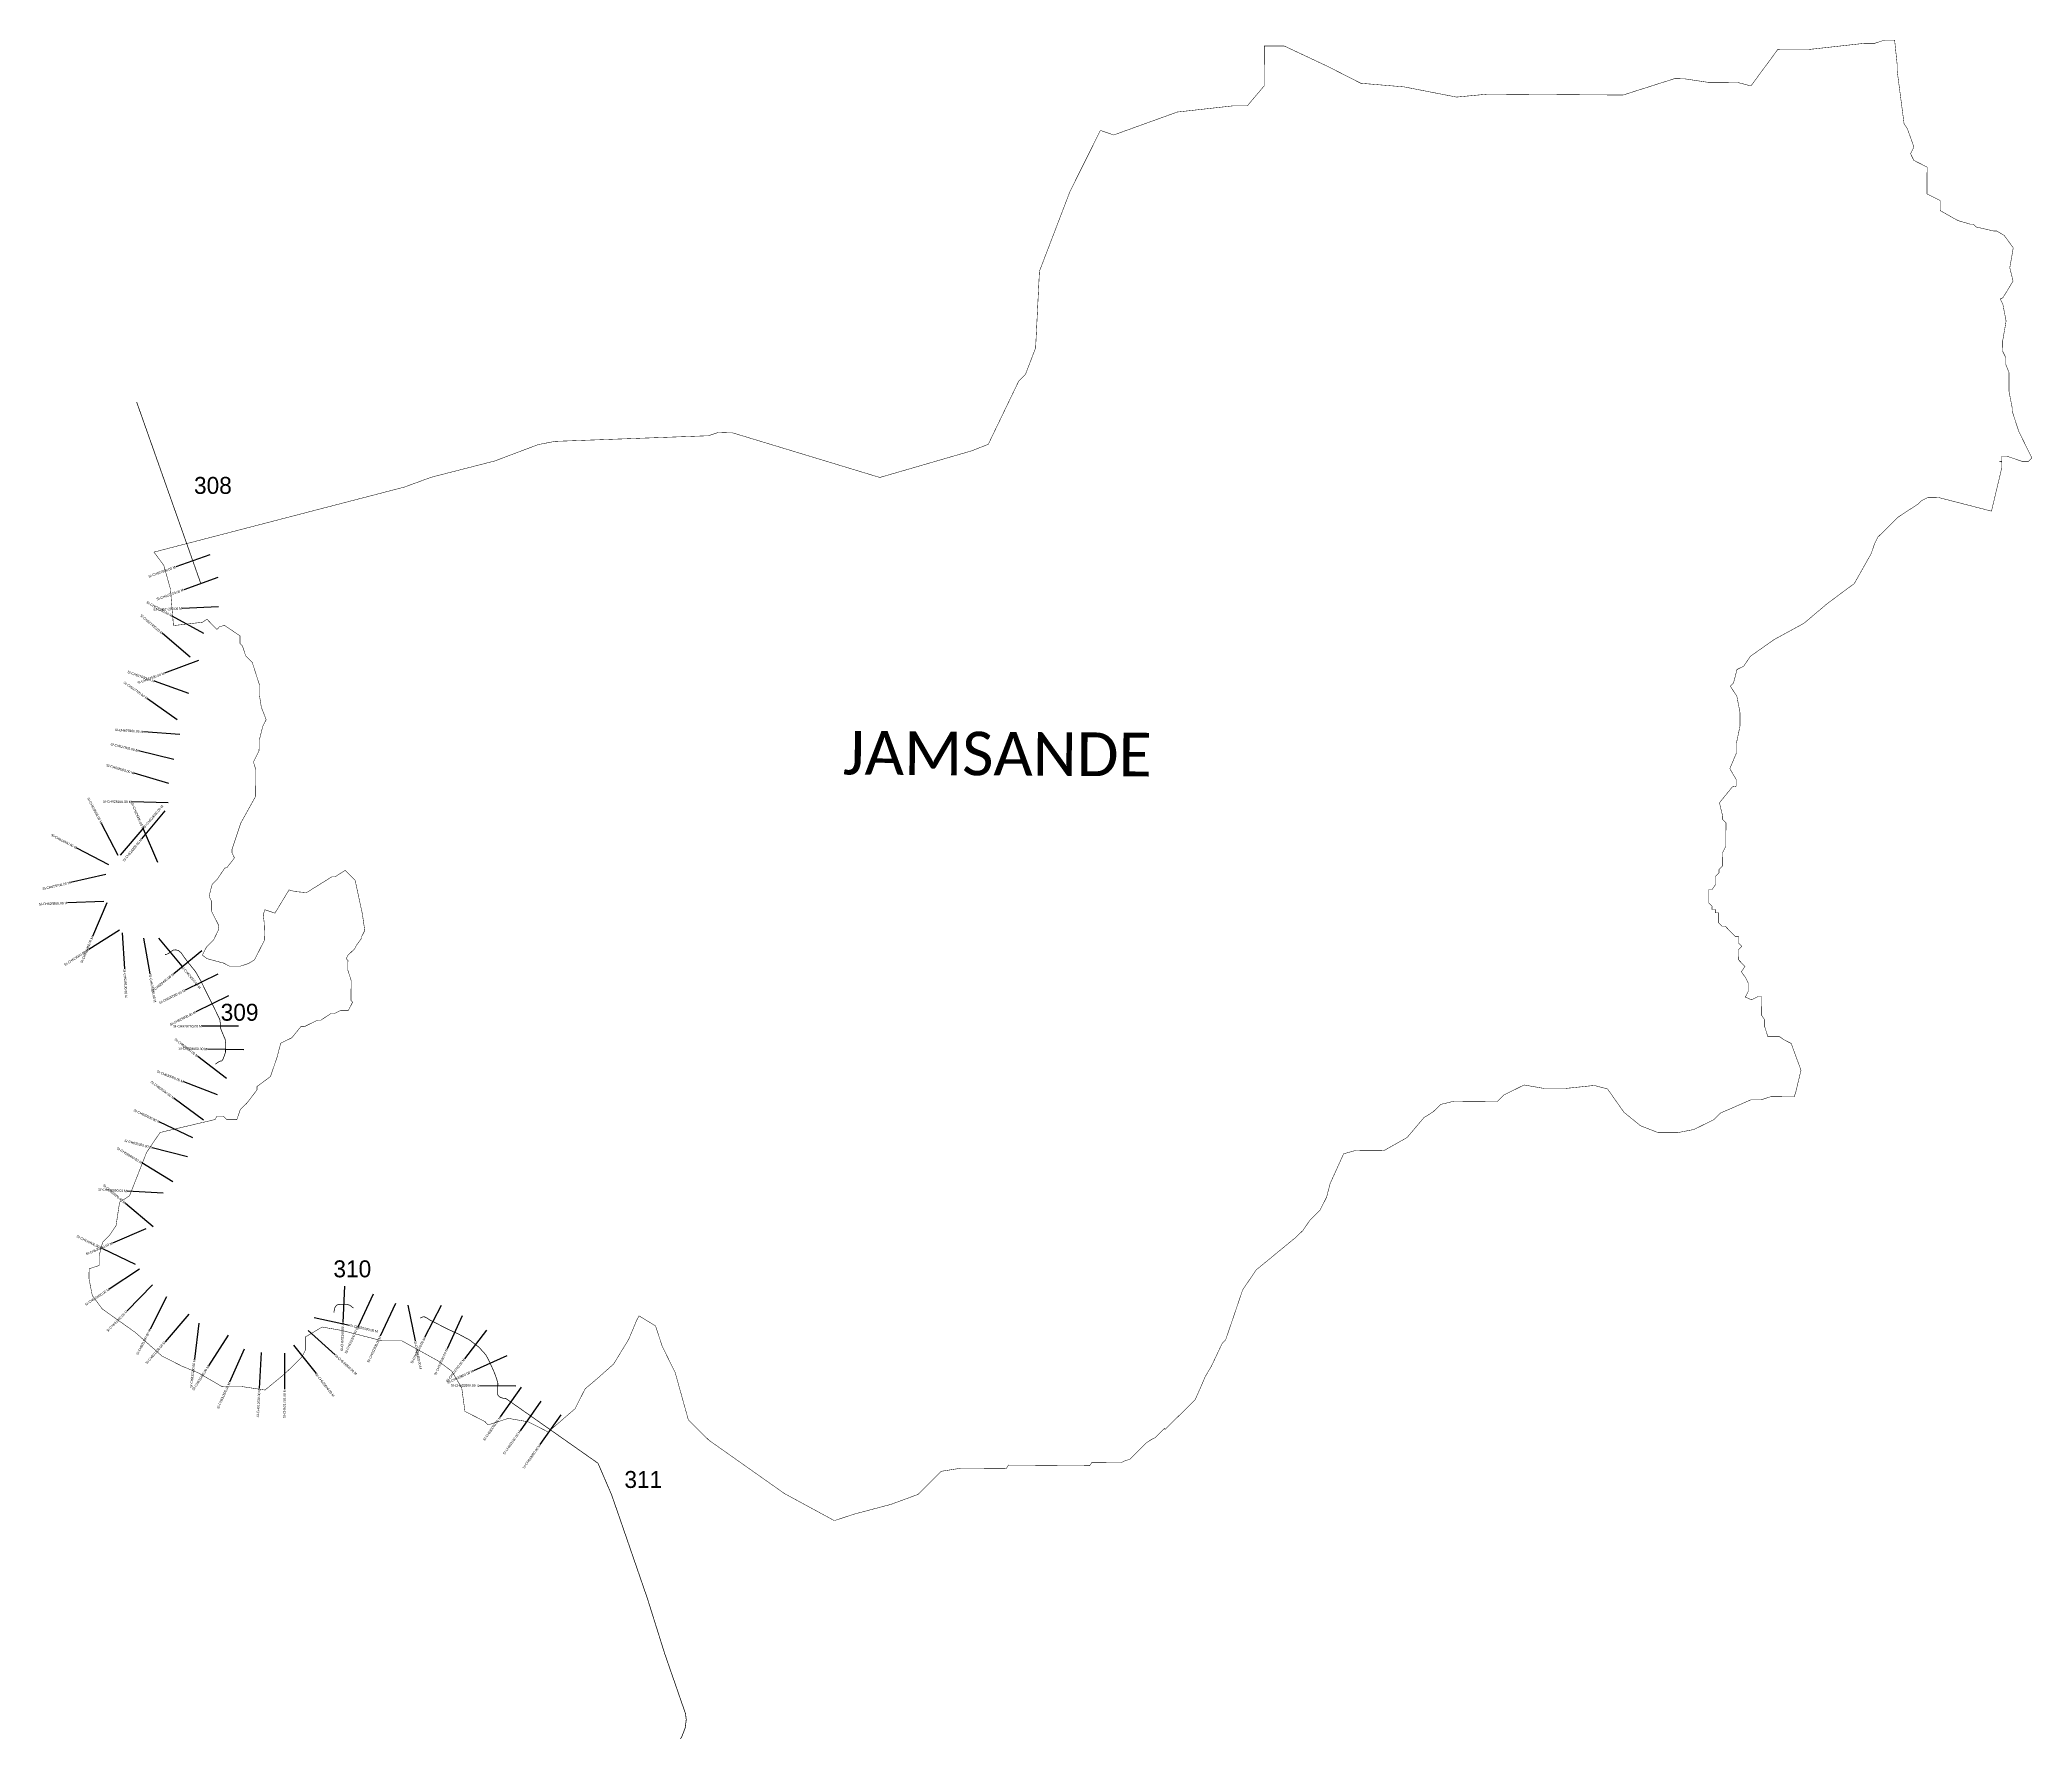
# Model space of a CAD drawing. Header units: metres. Extents: x 325413 to 333645, y 1807947 to 1814967.
import ezdxf
from ezdxf.enums import TextEntityAlignment as Align

# ---------------------------------------------------------------- set-up
doc = ezdxf.new("R2010")
doc.units = ezdxf.units.M
for name, color, linetype in [('CS', 134, 'Continuous'), ('CSMark', 6, 'Continuous'), ('NATURALLY PROTECTED', 3, 'Continuous'), ('VILLAGE NAME', 250, 'Continuous')]:
    doc.layers.add(name, color=color, linetype=linetype)

msp = doc.modelspace()

# ---------------------------------------------------------------- linework, layer by layer
at = {"color": 6, "const_width": 2}
msp.add_lwpolyline([(325884.3, 1812850.7), (325925.2, 1812795.4), (325952.2, 1812698.7), (325964.9, 1812547.1), (326085.4, 1812561), (326102.9, 1812573.7), (326144.5, 1812531.6), (326151, 1812537.2), (326154.8, 1812542.8), (326163.5, 1812544.6), (326175.1, 1812548.6), (326239.9, 1812504.7), (326239.8, 1812473.8), (326249.6, 1812463.8), (326263.1, 1812422.7), (326290.2, 1812395.5), (326320.4, 1812302.2), (326320.5, 1812257.7), (326328, 1812209.8), (326348, 1812158.7), (326334.1, 1812131.3), (326318.9, 1812072.1), (326318.6, 1812029.8), (326295.2, 1811983.6), (326305.3, 1811952.3), (326304.6, 1811842.1), (326242.9, 1811731.2), (326206.7, 1811622.4), (326206.6, 1811608.6), (326216.8, 1811587.7), (326185.5, 1811546.7), (326177.2, 1811545.8), (326144, 1811496.9), (326124.6, 1811477.7), (326112.1, 1811429.1), (326121.6, 1811409.9), (326121.4, 1811372.6), (326123.8, 1811364), (326151.5, 1811309.5), (326149.6, 1811306.2), (326151.8, 1811292.1), (326130.7, 1811248.6), (326102.1, 1811220.8), (326084.2, 1811185.8), (326103.3, 1811171.3), (326171.9, 1811153), (326195.6, 1811140.6), (326241.3, 1811140.3), (326274.9, 1811151.3), (326299.6, 1811166.2), (326341.9, 1811249.4), (326339.7, 1811321), (326335.7, 1811352.8), (326342.8, 1811373.4), (326384.1, 1811359.4), (326442.6, 1811455.4), (326467.3, 1811448.4), (326514.8, 1811444.2), (326619.3, 1811509.4), (326633, 1811509.3), (326674.5, 1811536.5), (326715.6, 1811494.9), (326745.3, 1811356.9), (326753.3, 1811301.6), (326755.5, 1811288), (326741.6, 1811260.5), (326741.5, 1811254.8), (326720.7, 1811226.2), (326713.7, 1811212.5), (326686, 1811185.1), (326679, 1811171.4), (326685.8, 1811164.4), (326685.6, 1811123.1), (326699, 1811081.7), (326698.5, 1810999), (326705.3, 1810992.1), (326687.9, 1810957.8), (326656.9, 1810958), (326629.2, 1810944.4), (326615.5, 1810944.5), (326573.9, 1810917.2), (326560.1, 1810917.3), (326504.9, 1810890.1), (326491.1, 1810890.2), (326454.1, 1810844.6), (326407.9, 1810821.9), (326393.8, 1810766.9), (326365.7, 1810684.4), (326310.3, 1810643.4), (326310.2, 1810629.6), (326268.5, 1810574.8), (326240.8, 1810547.4), (326226.7, 1810506.2), (326185.4, 1810506.5), (326171.7, 1810520.3), (326144.1, 1810520.5), (326137.1, 1810506.8), (325909.5, 1810453.2), (325853.8, 1810370.9), (325783.7, 1810192.3), (325742.2, 1810165), (325727.7, 1810068.7), (325699.9, 1810027.5), (325672.2, 1810000.1), (325658, 1809945.1), (325657.7, 1809903.8), (325616.3, 1809890.3), (325616, 1809849), (325629.4, 1809780), (325670.3, 1809724.6), (325807.5, 1809627.2), (325917, 1809530.1), (325999.4, 1809488.2), (326068.1, 1809460.2), (326164.2, 1809404.4), (326246.8, 1809403.8), (326343.2, 1809389.4), (326426.3, 1809457.7), (326495.7, 1809526.2), (326509.6, 1809553.6), (326510, 1809608.7), (326579.2, 1809649.6), (326661.7, 1809635.3), (326826.8, 1809592.8), (326909.4, 1809592.3), (327060.4, 1809508.6), (327115.3, 1809466.9), (327156.1, 1809397.7), (327169.3, 1809301.2), (327251.6, 1809259.3), (327265.3, 1809245.4), (327348.2, 1809272.4), (327430.8, 1809258.1), (327513.1, 1809216.2), (327624, 1809311.9), (327665.9, 1809394.3), (327714.4, 1809435.3), (327783.7, 1809496.8), (327846.4, 1809599.7), (327878.5, 1809676.6), (327888.4, 1809695.9), (327957, 1809654.1), (327984, 1809571.2), (328038.3, 1809460.6), (328092.4, 1809266.1), (328177.3, 1809182.1), (328489.7, 1808961.6), (328695.5, 1808850), (328778.4, 1808877), (328930.3, 1808917.3), (329040.7, 1808957.9), (329137.8, 1809053.7), (329220.6, 1809066.9), (329406.6, 1809065.6), (329415.5, 1809079.4), (329751.1, 1809077.1), (329760.2, 1809090.8), (329882.1, 1809090), (329895.9, 1809096.8), (329916.6, 1809103.5), (329986, 1809172), (330006.7, 1809185.6), (330020.5, 1809192.4), (330059.6, 1809230.9), (330062.1, 1809226.5), (330186.9, 1809349.7), (330228.9, 1809445.9), (330253.8, 1809488), (330298.7, 1809583.2), (330312.6, 1809596.9), (330382.9, 1809803.1), (330438.5, 1809885.4), (330604.8, 1810022), (330632.6, 1810049.4), (330660.4, 1810090.5), (330702, 1810131.6), (330729.9, 1810186.5), (330744, 1810241.6), (330800, 1810365.2), (330848.2, 1810378.6), (330965.4, 1810377.8), (331062.2, 1810432.3), (331131.7, 1810514.5), (331170, 1810538.6), (331201, 1810569.1), (331256.1, 1810582.5), (331435.3, 1810581.3), (331463, 1810608.7), (331545.9, 1810649.5), (331628.5, 1810635.1), (331716.5, 1810635.1), (331835.2, 1810647.5), (331890.3, 1810633.4), (331958.5, 1810536.5), (332027, 1810480.9), (332099.5, 1810452.8), (332178.4, 1810452.3), (332247.3, 1810465.6), (332330.3, 1810506.4), (332358, 1810533.8), (332482.4, 1810588), (332523.8, 1810587.8), (332565.2, 1810601.2), (332661.6, 1810600.6), (332668.6, 1810621.2), (332689.9, 1810710.6), (332649.3, 1810821.1), (332621.8, 1810835.1), (332601.3, 1810849), (332553, 1810849.3), (332539.6, 1810890.8), (332539.7, 1810918.3), (332526.1, 1810939.1), (332526.6, 1811014.9), (332512.8, 1811015), (332485.2, 1811001.4), (332459.8, 1811012.6), (332471.6, 1811035.9), (332471.9, 1811070.3), (332461.3, 1811091.9), (332443.6, 1811117.2), (332458.6, 1811139.3), (332431.2, 1811167), (332431.5, 1811208.4), (332445.3, 1811222.1), (332431.7, 1811235.9), (332431.7, 1811263.5), (332418.1, 1811263.6), (332377, 1811305.2), (332363.2, 1811305.3), (332349.6, 1811319.2), (332349.8, 1811360.5), (332336.1, 1811360.6), (332336.2, 1811374.4), (332322.4, 1811374.5), (332322.5, 1811388.2), (332308.8, 1811402.1), (332309.2, 1811457.2), (332322.9, 1811457.1), (332336.9, 1811477.7), (332336.9, 1811512.2), (332351, 1811525.8), (332351, 1811539.6), (332364.9, 1811553.3), (332365.3, 1811608.4), (332379.3, 1811635.9), (332379.9, 1811732.3), (332366.2, 1811746.2), (332366.2, 1811759.9), (332352.9, 1811815.2), (332406.6, 1811881.2), (332422.3, 1811883.6), (332422.4, 1811911.1), (332395.8, 1811956.2), (332423.2, 1812021.3), (332423.5, 1812062.7), (332437.7, 1812131.5), (332438.1, 1812186.6), (332424.8, 1812255.6), (332397.5, 1812297.1), (332411.3, 1812310.8), (332425.5, 1812365.8), (332453.1, 1812379.4), (332481, 1812420.5), (332577.9, 1812488.8), (332702.3, 1812556.8), (332799.4, 1812638.8), (332910.1, 1812720.7), (332979.8, 1812844.3), (332993.9, 1812885.5), (333007.9, 1812913), (333091.1, 1812995.1), (333174.1, 1813049.6), (333188, 1813063.3), (333215.6, 1813076.9), (333257, 1813076.6), (333477, 1813020), (333519.6, 1813198.9), (333519.7, 1813222.5), (333511.3, 1813225.9), (333519.8, 1813225.9), (333519.9, 1813247.1), (333540.5, 1813246.9), (333602.4, 1813225.9), (333630, 1813225.7), (333643.8, 1813239.4), (333589.5, 1813350), (333562.5, 1813432.8), (333562.6, 1813446.6), (333549.2, 1813515.5), (333549.7, 1813591.3), (333536.2, 1813625.9), (333536.2, 1813653.8), (333522.8, 1813681.1), (333523.1, 1813722.4), (333537.4, 1813805), (333524.1, 1813874), (333513.2, 1813896.1), (333524.3, 1813901.5), (333566.1, 1813970.1), (333552.7, 1814025.3), (333567, 1814107.9), (333529.1, 1814159.2), (333498.6, 1814177.2), (333484.8, 1814177.3), (333413.9, 1814193.7), (333402.3, 1814205.5), (333388.6, 1814205.5), (333340.5, 1814219.6), (333326.7, 1814226.6), (333265, 1814261.5), (333265.2, 1814302.8), (333210.3, 1814330.7), (333211, 1814441), (333156.1, 1814468.9), (333142.5, 1814496.6), (333156.5, 1814524), (333129.4, 1814600), (333115.8, 1814620.7), (333087, 1814841.4), (333087.1, 1814866.5), (333076.8, 1814965.4), (333035.4, 1814965.7), (332994, 1814952.2), (332952.7, 1814952.5), (332718.3, 1814926.5), (332594.3, 1814927.3), (332483.1, 1814776.5), (332428, 1814790.7), (332304.1, 1814791.5), (332207.7, 1814806), (332166.4, 1814806.2), (331954.7, 1814738.8), (331394.4, 1814742.5), (331266.5, 1814730.3), (331050.2, 1814772.4), (330871.1, 1814787.4), (330733.8, 1814857.2), (330555.3, 1814941.1), (330472.6, 1814941.6), (330471.5, 1814776.3), (330402.1, 1814694.1), (330346.9, 1814694.5), (330112.6, 1814668.5), (329850.1, 1814573.8), (329795.1, 1814592.6), (329669.4, 1814340.7), (329543.2, 1814011), (329527.3, 1813694.2), (329485.2, 1813584.3), (329457.5, 1813556.9), (329331.7, 1813296), (329262.7, 1813268.9), (328883.5, 1813159), (328276.7, 1813343), (328216.1, 1813344.8), (328174.7, 1813331.3), (327540.7, 1813308.1), (327471.7, 1813294.7), (327292.1, 1813227.1), (327029.9, 1813159.9), (326919.4, 1813119.4), (325884.3, 1812850.7)], dxfattribs=at)
at = {"layer": 'CS'}
for p, q in [((326115.5, 1812839.5), (325974.1, 1812789.5)), ((326148.8, 1812745.3), (326007.4, 1812695.3)), ((326090.4, 1812514.2), (325959, 1812586.6)), ((326150.9, 1812624.8), (326001, 1812618)), ((326033.7, 1812416.5), (325919.6, 1812513.8)), ((326068.8, 1812402.5), (325928, 1812350.9)), ((326028.3, 1812266.5), (325887, 1812316.9)), ((325980.2, 1812157.7), (325857.9, 1812244.6)), ((325991, 1812097.2), (325841.4, 1812108.4)), ((325965.9, 1811993.4), (325820.4, 1812029.8)), ((325945.8, 1811894.6), (325802, 1811937.4)), ((325942.4, 1811815.4), (325792.4, 1811818.5)), ((325928.7, 1811782.1), (325833.5, 1811666.2)), ((325736.6, 1811596.8), (325667.5, 1811729.9)), ((325745.7, 1811599.1), (325843.2, 1811713.1)), ((325901, 1811568.2), (325840.9, 1811705.6)), ((325698.4, 1811558.2), (325565.6, 1811627.9)), ((325685.9, 1811518.8), (325539.6, 1811485.8)), ((325677.3, 1811407.3), (325527.5, 1811401.3)), ((325689, 1811401.5), (325630.6, 1811263.4)), ((325741.9, 1811288.6), (325614.9, 1811208.7)), ((325753.6, 1811278.5), (325762.7, 1811128.7)), ((325841.3, 1811255.9), (325867.7, 1811108.3)), ((325903, 1811255.5), (325999.1, 1811140.3)), ((326082.8, 1811204), (325966.4, 1811109.3)), ((326147.7, 1811107.4), (326013.2, 1811041)), ((326192, 1811017.7), (326057.5, 1810951.3)), ((326233.2, 1810892), (326083.2, 1810892)), ((326255, 1810794.3), (326105.1, 1810797.8)), ((326184.3, 1810675.7), (326065.4, 1810767.1)), ((326147.3, 1810608.3), (326007.6, 1810662.7)), ((326089.1, 1810504.7), (325968, 1810593.3)), ((326044.7, 1810431.6), (325909, 1810495.5)), ((326022.5, 1810352), (325877.4, 1810390)), ((325962.3, 1810249.7), (325834.1, 1810327.6)), ((325923, 1810202.8), (325773.3, 1810211.4)), ((325880.9, 1810063.8), (325766.2, 1810160.5)), ((325851.1, 1810055.5), (325713.1, 1809996.7)), ((325807.6, 1809907.4), (325672.8, 1809973.2)), ((325825, 1809889.1), (325699.7, 1809806.6)), ((325877.7, 1809824.4), (325773.1, 1809716.9)), ((326671, 1809818.6), (326665, 1809668.7)), ((326790.3, 1809785.1), (326726.6, 1809649.3)), ((325936.8, 1809774.8), (325868.7, 1809641.2)), ((326027.9, 1809702.6), (325930, 1809588.9)), ((326882.3, 1809747.4), (326819.1, 1809611.4)), ((326933.8, 1809740.2), (326963, 1809593.1)), ((327071.2, 1809739.1), (327002.6, 1809605.7)), ((326069.8, 1809666.1), (326051.6, 1809517.2)), ((326522.1, 1809635.8), (326633, 1809534.7)), ((326546.1, 1809689.3), (326692.6, 1809656.9)), ((327157.6, 1809696.2), (327095.4, 1809559.8)), ((327258.2, 1809637.2), (327166.8, 1809518.2)), ((326191.6, 1809615.7), (326110.2, 1809489.7)), ((326257.5, 1809558.1), (326196.2, 1809421.2)), ((326327.9, 1809544.9), (326319.6, 1809395.1)), ((326423.9, 1809542.3), (326423.4, 1809392.3)), ((326461.4, 1809575.4), (326553.9, 1809457.3)), ((327341.8, 1809531.2), (327205.2, 1809469.2)), ((327380, 1809405.2), (327230, 1809407.3)), ((327401.7, 1809401.5), (327315.5, 1809278.8)), ((327483.5, 1809344), (327397.3, 1809221.3)), ((327565.4, 1809286.5), (327479.2, 1809163.8))]:
    msp.add_line(p, q, dxfattribs=at)
at = {"layer": 'NATURALLY PROTECTED', "const_width": 3, "flags": 128}
for points in [[(325812.7, 1813470.9), (326078.3, 1812719.8)], [(325930.4, 1811188.1), (325937.1, 1811189.3), (325946.5, 1811194.1), (325956, 1811202), (325965.2, 1811207.1), (325974.1, 1811207.8), (325986.3, 1811204.4), (325996.1, 1811195.8), (326020.9, 1811161.2), (326055.7, 1811118.4), (326077.7, 1811079.8), (326103.5, 1811027.6), (326134.4, 1810965), (326156.1, 1810921), (326158.2, 1810907.2), (326158.2, 1810889.1), (326161.9, 1810877.1), (326178.6, 1810837.7), (326180.6, 1810820.8), (326179.8, 1810784.9), (326170.2, 1810756.8), (326164.9, 1810749.3), (326157.5, 1810747.7), (326150, 1810744.2), (326138.4, 1810735.2)], [(326627.4, 1809709.6), (326628.5, 1809714.4), (326632.1, 1809730.7), (326635.8, 1809736.5), (326639.5, 1809739.8), (326643.6, 1809742.1), (326652.6, 1809743.2), (326666.7, 1809743.7), (326681.9, 1809743.1), (326692.3, 1809739.9), (326699.2, 1809735.9), (326704.9, 1809730.2), (326708.8, 1809728)], [(326984.5, 1809686.2), (326993, 1809690.4), (326998.5, 1809692.1), (327001.9, 1809691.7), (327010.9, 1809687.5), (327022.6, 1809679.7), (327097.8, 1809641.1), (327143.6, 1809620.2), (327188.8, 1809595.9), (327226.5, 1809566.9), (327255.5, 1809535.1), (327268.9, 1809510.2), (327289.5, 1809464.9), (327300.2, 1809435.8), (327305.2, 1809418.2), (327305, 1809401.1), (327304.7, 1809381.1), (327304.6, 1809371), (327306.4, 1809366.6), (327313.3, 1809360.5), (327323.8, 1809356.1), (327338.7, 1809354.1), (327719, 1809087), (327774.6, 1808958.4), (327806.6, 1808866.4), (327922.8, 1808529.6), (327994.7, 1808300.4), (328058.2, 1808117.2), (328080.6, 1808052.8), (328083.8, 1808027.9), (328079.1, 1807993), (328064.9, 1807956.2), (328059.5, 1807948.8)]]:
    msp.add_lwpolyline(points, dxfattribs=at)

# ---------------------------------------------------------------- texts
at = {"char_height": 70, "attachment_point": 1}
for s, width, insert in [('\\pxt1;308', 95.172, (326049.8, 1813161.3)), ('309', 95.172, (326160, 1810984.9)), ('310', 322.765, (326625.8, 1809925)), ('311', 95.172, (327828.2, 1809054.9))]:
    msp.add_mtext_dynamic_manual_height_columns(s, width=width, gutter_width=1, heights=[0], dxfattribs=dict(at, insert=insert))
at = {"layer": 'CSMark'}
for s, rotation, p in [('SI-CH627000.00 M', 19.47266, (325973.1, 1812789.2)), ('SI-CH627100.00 M', 19.47266, (326006.5, 1812694.9)), ('SI-CH627400.00 M', 319.51729, (325918.9, 1812514.5)), ('SI-CH627300.00 M', 331.14763, (325958.2, 1812587.1)), ('SI-CH627200.00 M', 2.57745, (326000, 1812618)), ('SI-CH627600.00 M', 340.34388, (325886.1, 1812317.2)), ('SI-CH627500.00 M', 20.09185, (325927, 1812350.6)), ('SI-CH627700.00 M', 324.59116, (325857.1, 1812245.2)), ('SI-CH627800.00 M', 355.74198, (325840.4, 1812108.5)), ('SI-CH627900.00 M', 345.97827, (325819.4, 1812030)), ('SI-CH628000.00 M', 343.43661, (325801, 1811937.6)), ('SI-CH628500.00 M', 297.46052, (325667, 1811730.8)), ('SI-CH628100.00 M', 358.80749, (325791.4, 1811818.5)), ('SI-CH628300.00 M', 293.61668, (325840.5, 1811706.6)), ('SI-CH628600.00 M', 332.28583, (325564.8, 1811628.4)), ('SI-CH628200.00 M', 50.58993, (325832.8, 1811665.5)), ('SI-CH628700.00 M', 12.72783, (325538.7, 1811485.5)), ('SI-CH628800.00 M', 2.28694, (325526.5, 1811401.3)), ('SI-CH628900.00 M', 67.0758, (325630.2, 1811262.5)), ('SI-CH629000.00 M', 32.21147, (325614.1, 1811208.1)), ('SI-CH629400.00 M', 39.14091, (325965.7, 1811108.7)), ('SI-CH629500.00 M', 26.26348, (326012.3, 1811040.6)), ('SI-CH629600.00 M', 26.26348, (326056.6, 1810950.9)), ('SI-CH629900.00 M', 322.44344, (326064.6, 1810767.7)), ('SI-CH629800.00 M', 358.66829, (326104.1, 1810797.9)), ('SI-CH630000.00 M', 338.70754, (326006.6, 1810663.1)), ('SI-CH630100.00 M', 323.83697, (325967.2, 1810593.8)), ('SI-CH630200.00 M', 334.82033, (325908.1, 1810495.9)), ('SI-CH630400.00 M', 328.73909, (325833.2, 1810328.1)), ('SI-CH630300.00 M', 345.32222, (325876.4, 1810390.3)), ('SI-CH630500.00 M', 356.73126, (325772.3, 1810211.4)), ('SI-CH630600.00 M', 319.84757, (325765.5, 1810161.1)), ('SI-CH630800.00 M', 333.98288, (325671.9, 1809973.6)), ('SI-CH630700.00 M', 23.06359, (325712.2, 1809996.3)), ('SI-CH630900.00 M', 33.37672, (325698.9, 1809806)), ('SI-CH631000.00 M', 45.78011, (325772.4, 1809716.2)), ('SI-CH631100.00 M', 63.00525, (325868.3, 1809640.3)), ('SI-CH632100.00 M', 87.72106, (326665, 1809667.8)), ('SI-CH632200.00 M', 64.88134, (326726.2, 1809648.4)), ('SI-CH631200.00 M', 49.24771, (325929.3, 1809588.2)), ('SI-CH632300.00 M', 65.09, (326818.7, 1809610.5)), ('SI-CH632500.00 M', 62.79433, (327002.2, 1809604.8)), ('SI-CH632600.00 M', 65.48358, (327095, 1809558.8)), ('SI-CH631300.00 M', 83.03558, (326051.5, 1809516.2)), ('SI-CH631400.00 M', 57.14658, (326109.7, 1809488.9)), ('SI-CH632700.00 M', 52.47106, (327166.2, 1809517.4)), ('SI-CH632800.00 M', 24.44455, (327204.3, 1809468.7)), ('SI-CH631500.00 M', 65.89879, (326195.8, 1809420.3)), ('SI-CH631600.00 M', 86.79419, (326319.5, 1809394.1)), ('SI-CH631700.00 M', 89.79795, (326423.4, 1809391.3)), ('SI-CH632900.00 M', 359.22699, (327229, 1809407.3)), ('SI-CH633000.00 M', 54.91571, (327314.9, 1809277.9)), ('SI-CH633100.00 M', 54.91571, (327396.8, 1809220.5)), ('SI-CH633200.00 M', 54.91571, (327478.6, 1809163))]:
    msp.add_text(s, height=10, rotation=rotation, dxfattribs=at).set_placement(p, align=Align.MIDDLE_RIGHT)
for s, rotation, p in [('SI-CH628400.00 M', 49.49481, (325843.8, 1811713.9)), ('SI-CH629100.00 M', 273.48613, (325762.7, 1811127.7)), ('SI-CH629200.00 M', 280.15842, (325867.9, 1811107.3)), ('SI-CH629300.00 M', 309.83172, (325999.7, 1811139.5)), ('SI-CH632000.00 M', 347.50595, (326693.5, 1809656.7)), ('SI-CH631900.00 M', 317.65611, (326633.7, 1809534.1)), ('SI-CH632400.00 M', 281.23683, (326963.2, 1809592.1)), ('SI-CH631800.00 M', 308.06064, (326554.5, 1809456.5))]:
    msp.add_text(s, height=10, rotation=rotation, dxfattribs=at).set_placement(p, align=Align.MIDDLE_LEFT)
msp.add_text('SI-CH629700.00 M', height=10, dxfattribs=at).set_placement((326082.2, 1810892), align=Align.MIDDLE_RIGHT)
at = {"layer": 'VILLAGE NAME', "insert": (328732, 1812112.6), "char_height": 180.345, "attachment_point": 1, "rotation": 359.61391}
msp.add_mtext_dynamic_manual_height_columns('{\\fCalibri|b0|i0|c0|p34;JAMSANDE}', width=1779.605, gutter_width=901.7, heights=[0], dxfattribs=at)

doc.saveas('drawing.dxf')
